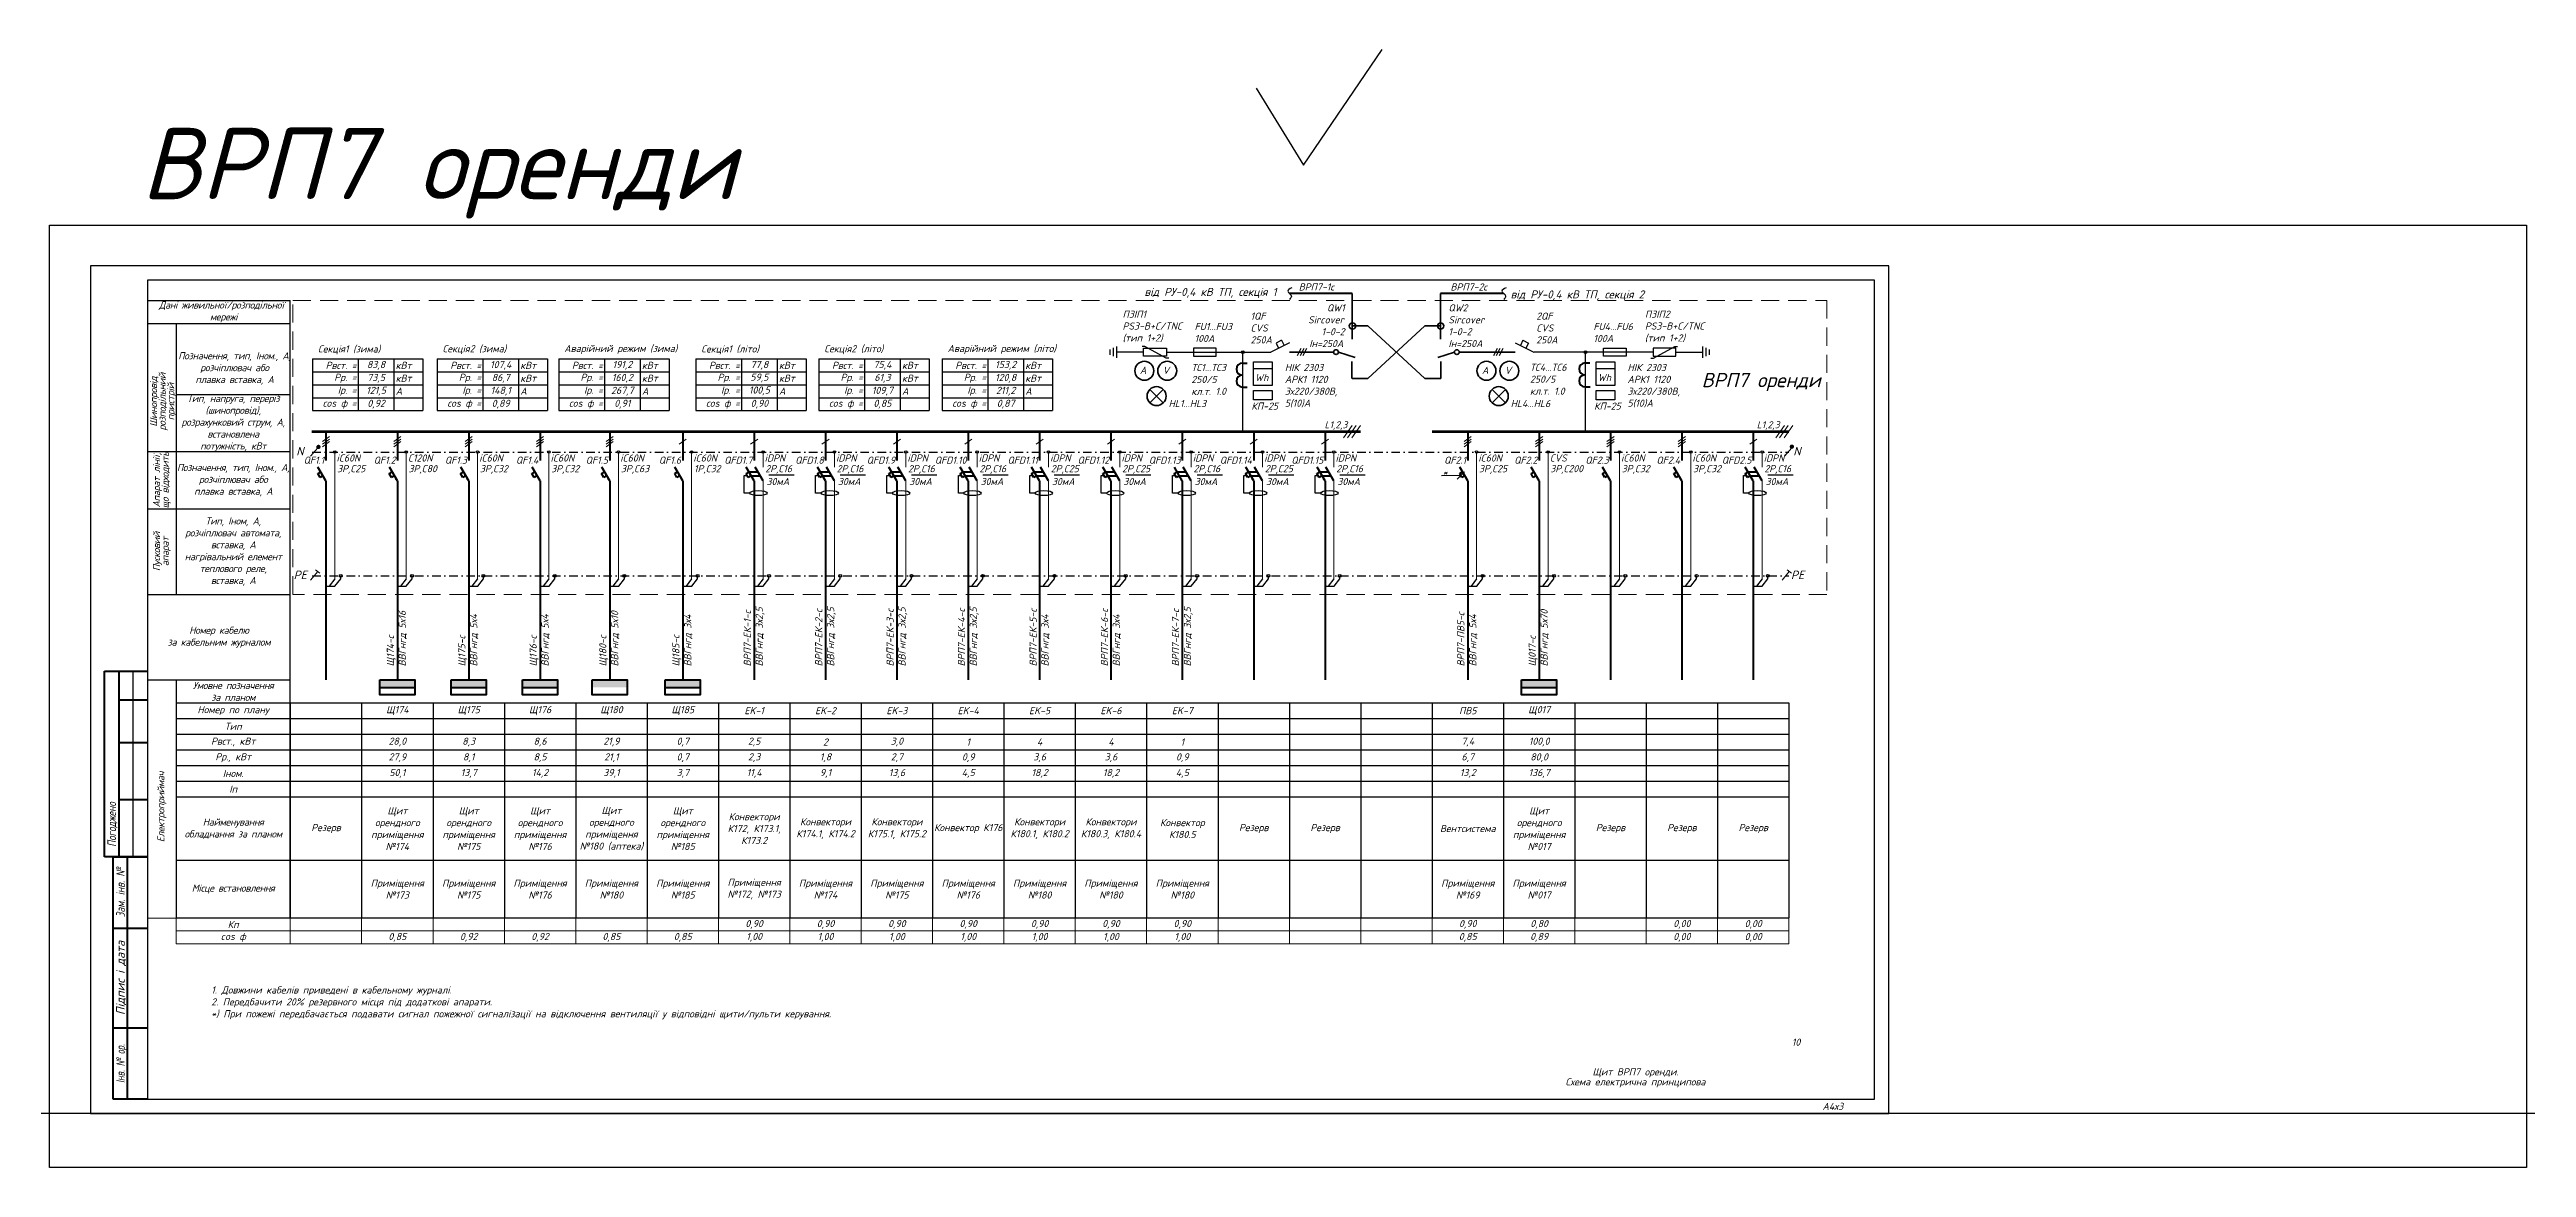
# Model space of a CAD drawing. Header units: millimetres. Extents: x -122434 to 1506205, y -201405 to 386015.
# Drawn here: x 696614 to 783386, y 152711 to 191887 of the extents above; entities that cross this region are included whole.
import ezdxf
from ezdxf.enums import TextEntityAlignment as Align

# ---------------------------------------------------------------- set-up
doc = ezdxf.new("R2010")
doc.units = ezdxf.units.MM
doc.linetypes.add('DASHDOTX2', pattern=[2, 1, -0.5, 0, -0.5])
doc.linetypes.add('DASHED', pattern=[9.525, 6.35, -3.175])
doc.layers.get('Defpoints').update_dxf_attribs({"color": 4})
doc.layers.add('Cхема', color=7, linetype='Continuous')
doc.layers.add('Схема', color=7, linetype='Continuous')
doc.layers.add('Маркування електро ліній', color=7, linetype='Continuous', lineweight=18)
doc.layers.add('Рамка внешняя', color=4, linetype='Continuous', lineweight=30, plot=False)
doc.styles.add('GOST 2.304', font='isocpeui.ttf')
doc.styles.add('ICO', font='isocpeui.ttf')
doc.styles.get("Standard").update_dxf_attribs({"font": 'arial.ttf'})
doc.styles.add('ГОСТ 2.304', font='isocpeui.ttf')
doc.styles.add('СГЕНЕРИР_СТИЛЬ_7', font='isocpeui.ttf')
doc.dimstyles.new('М150', dxfattribs={"dimscale": 1, "dimtxt": 2.5, "dimasz": 2.5, "dimexe": 0, "dimexo": 2.5, "dimgap": 1, "dimtad": 1, "dimlfac": 150, "dimtxsty": 'Standard', "dimblk": 'OBLIQUE', "dimcen": 2.5, "dimadec": 0, "dimazin": 0, "dimtfac": 1, "dimtmove": 0, "dimatfit": 3, "dimldrblk": 'OBLIQUE', "dimfxl": 1, "dimarcsym": 0})

msp = doc.modelspace()

# ---------------------------------------------------------------- texts
at = {"color": 3, "lineweight": 40, "style": 'GOST 2.304'}
msp.add_text('ВРП7 оренди', height=2500, dxfattribs=at).set_placement((699814, 186643))
at = {"color": 0, "lineweight": 40}
for s, height, style, p in [('від РУ-0,4 кВ ТП, секція 1', 281.25, 'ГОСТ 2.304', (734972, 183253, 0)), ('ВРП7-1с', 250, 'GOST 2.304', (740376, 183442, 0)), ('ВРП7-2с', 250, 'GOST 2.304', (745692, 183442, 0)), ('від РУ-0,4 кВ ТП, секція 2', 281.25, 'ГОСТ 2.304', (747798, 183166, 0)), ('ВРП7 оренди', 500, 'GOST 2.304', (754491, 180054)), ('*', 250, 'GOST 2.304', (745417, 176944))]:
    msp.add_text(s, height=height, dxfattribs=dict(at, style=style)).set_placement(p)
at = {"color": 7, "lineweight": 40, "style": 'ГОСТ 2.304'}
for s, p in [('А', (734810, 180521, 0)), ('V', (735611, 180521, 0)), ('Wh', (738848, 180267, 0)), ('А', (746795, 180521, 0)), ('V', (747596, 180521, 0)), ('Wh', (750853, 180267, 0)), ('HL1...HL3', (735817, 179356, 0)), ('HL4...HL6', (747802, 179356, 0))]:
    msp.add_text(s, height=250, dxfattribs=at).set_placement(p)
at = {"color": 0, "lineweight": 9, "style": 'ICO'}
for s, height, p in [('L1,2,3', 243.1, (741281, 178617)), ('L1,2,3', 243.1, (756422, 178617)), ('N', 300, (705258, 177664)), ('N', 300, (757702, 177664)), ('PE', 300, (705165, 173326)), ('PE', 300, (757620, 173326))]:
    msp.add_text(s, height=height, dxfattribs=at).set_placement(p)
at = {"color": 7, "linetype": 'Continuous', "char_height": 250, "style": 'ГОСТ 2.304'}
for s, insert, width, attachment_point in [('{\\T0.95;Дані живильної/розподільної\\P мережі}', (702638, 182692), 5000, 5), ('{\\C256;ПЗІП1\\PPS3-B+C/TNC\\P(тип 1+2)}', (734204, 182185, 0), 4000, 4), ('{\\C256;FU1...FU3\\P100А }', (736727, 181971, 0), 1387.26, 4), ('{\\C256;1QF\\PCVS\\P250А}', (738688, 182128, 0), 4000, 4), ('\\pi1820.9;{\\C256;QW1\\P\\pi1159.8;Sircover\\P\\pi1630.4;1-0-2\\P\\pi1199.2;Iн=250А}', (739545, 182208, 0), 2434.76, 4), ('{\\C256;QW2\\PSircover\\P1-0-2\\PIн=250А}', (745620, 182208, 0), 1827.7, 4), ('{\\C256;2QF\\PCVS\\P250А}', (748696, 182128, 0), 4000, 4), ('{\\C256;FU4...FU6\\P100А }', (750699, 181971, 0), 1387.26, 4), ('{\\C256;ПЗІП2\\PPS3-B+C/TNC\\P(тип 1+2)}', (752503, 182185, 0), 4000, 4), ('{\\T0.95;Позначення, тип, Iном., А, розчіплювач або \\Pплавка вставка, А}', (703093, 180710), 4089.88, 5), ('{\\T0.95;Тип, напруга, переріз (шинопровід), розрахунковий струм, А, встановлена \\Pпотужність, кВт}', (703048, 178795), 4000, 5), ('{\\T0.95;Позначення, тип, Iном., А, розчіплювач або \\Pплавка вставка, А}', (703048, 176795), 4000, 5), ('{\\T0.95;Тип, Iном, А,\\Pрозчіплювач автомата,\\Pвставка, А\\Pнагрівальний елемент теплового реле,\\Pвставка, А}', (703048, 174295), 4000, 5), ('{\\T0.95;Номер кабелю \\Pза кабельним журналом}', (702548, 171295), 5000, 5), ('{\\T0.95;Умовне позначення \\Pза планом}', (703048, 169395), 4000, 5)]:
    msp.add_mtext(s, dxfattribs=dict(at, insert=insert, width=width, attachment_point=attachment_point))
at = {"ltscale": 100, "char_height": 250, "attachment_point": 1}
for s, width, insert, style in [('Секція1 (зима)', 4941.25, (706019, 181520), 'ГОСТ 2.304'), ('Секція2 (зима)', 4941.25, (710385, 181529), 'ГОСТ 2.304'), ('Аварійний режим (зима)', 4941.25, (714645, 181538), 'ГОСТ 2.304'), ('Секція1 (літо)', 4941.25, (719446, 181520), 'ГОСТ 2.304'), ('Секція2 (літо)', 4941.25, (723757, 181529), 'ГОСТ 2.304'), ('Аварійний режим (літо)', 4941.25, (728075, 181538), 'ГОСТ 2.304'), ('ТС1...ТС3\\P250/5 \\Pкл.т. 1.0', 1652.14, (736615, 180868, 0), 'ГОСТ 2.304'), ('НІК 2303 АРК1 1120\\P3х220/380В, 5(10)А', 1842.83, (739888, 180871), 'GOST 2.304'), ('ТС4...ТС6\\P250/5 \\Pкл.т. 1.0', 1652.14, (748477, 180875, 0), 'ГОСТ 2.304'), ('НІК 2303 АРК1 1120\\P3х220/380В, 5(10)А', 1842.83, (751893, 180871), 'GOST 2.304'), ('КП-25', 1652.14, (738718, 179517, 0), 'ГОСТ 2.304'), ('КП-25', 1652.14, (750723, 179517, 0), 'ГОСТ 2.304')]:
    msp.add_mtext_dynamic_manual_height_columns(s, width=width, gutter_width=1250, heights=[0], dxfattribs=dict(at, insert=insert, style=style))
at = {"color": 7, "linetype": 'Continuous', "char_height": 250, "attachment_point": 5, "rotation": 90, "line_spacing_factor": 0.72, "style": 'ГОСТ 2.304'}
for s, insert, width in [('{\\T0.95;Шинопровід\\Pрозподільний \\Pпристрій}', (700593, 179545), 3500), ('{\\T0.95;Апарат лінії, що відходить}', (700548, 176795), 2000), ('{\\T0.95;Пусковий \\Pапарат}', (700548, 174295), 3000), ('{\\T0.95;Електроприймач}', (700548, 165345), 8900)]:
    msp.add_mtext(s, dxfattribs=dict(at, insert=insert, width=width))
at = {"color": 7, "linetype": 'Continuous', "char_height": 250, "width": 4000, "attachment_point": 4, "rotation": 90, "style": 'ГОСТ 2.304'}
for s, insert in [('{\\C256;Щ174-с\\P\\pt3000;ВВГнгд 5х16}', (708783, 170270)), ('{\\C256;Щ175-с\\P\\pt3000;ВВГнгд 5х4}', (711283, 170270)), ('{\\C256;Щ176-с\\P\\pt3000;ВВГнгд 5х4}', (713783, 170270)), ('{\\C256;Щ180-с\\P\\pt3000;ВВГнгд 5х10}', (716223, 170270)), ('{\\C256;Щ185-с\\P\\pt3000;ВВГнгд 3х4}', (718783, 170270)), ('{\\C256;ВРП7-ПВ5-с\\P\\pt3000;ВВГнгд 5х4}', (746283, 170270)), ('{\\C256;Щ017-с\\P\\pt3000;ВВГнгд 5х70}', (748783, 170270))]:
    msp.add_mtext(s, dxfattribs=dict(at, insert=insert))
at = {"linetype": 'Continuous', "char_height": 250, "width": 4000, "attachment_point": 4, "rotation": 90, "style": 'ГОСТ 2.304'}
for s, insert in [('ВРП7-ЕК-1-c\\P\\pt3000;ВВГнгд 3х2,5', (721298, 170270)), ('ВРП7-ЕК-2-c\\P\\pt3000;ВВГнгд 3х2,5', (723798, 170270)), ('ВРП7-ЕК-3-c\\P\\pt3000;ВВГнгд 3х2,5', (726298, 170270)), ('ВРП7-ЕК-4-c\\P\\pt3000;ВВГнгд 3х2,5', (728798, 170270)), ('ВРП7-ЕК-5-c\\P\\pt3000;ВВГнгд 3х4', (731298, 170270)), ('ВРП7-ЕК-6-c\\P\\pt3000;ВВГнгд 3х4', (733798, 170270)), ('ВРП7-ЕК-7-c\\P\\pt3000;ВВГнгд 3х2,5', (736298, 170270))]:
    msp.add_mtext(s, dxfattribs=dict(at, insert=insert))
at = {"lineweight": 15, "insert": (702278, 159056, 0), "char_height": 250, "width": 24599.23, "attachment_point": 1, "style": 'ГОСТ 2.304'}
msp.add_mtext('{\\C7;1. Довжини кабелів приведені в кабельному журналі}.\\P{\\C7;2. Передбачити 20% резервного місця під додаткові апарати.\\P}*) При пожежі передбачається подавати сигнал пожежної сигналізації на відключення вентиляції у відповідні щити/пульти керуван{\\C7;ня.}', dxfattribs=at)
at = {"linetype": 'Continuous', "lineweight": 25, "char_height": 250, "attachment_point": 5, "line_spacing_factor": 0.84, "style": 'GOST 2.304'}
for s, insert, width in [('{\\C7;10}', (757798, 157102), 1500), ('\\pi250;Щит ВРП7 оренди. \\PСхема електрична принципова', (752048, 155852), 7000)]:
    msp.add_mtext(s, dxfattribs=dict(at, insert=insert, width=width))

# ---------------------------------------------------------------- blocks, each defined once
blk = doc.blocks.new('*T62')
at = {"color": 0, "lineweight": -2, "transparency": 16777216}
for p, q in [((0, 0), (4000, 0)), ((0, 0), (0, -7540)), ((19000, 0), (19000, -7540)), ((21500, 0), (21500, -7540)), ((24000, 0), (24000, -7540)), ((26500, 0), (26500, -7540)), ((29000, 0), (29000, -7540)), ((31500, 0), (31500, -7540)), ((34000, 0), (34000, -7540)), ((36500, 0), (36500, -7540)), ((51500, 0), (51500, -7540)), ((0, -550), (56500, -550)), ((4000, -550), (4000, -2200)), ((6500, -550), (6500, -2200)), ((9000, -550), (9000, -3300)), ((11500, -550), (11500, -3300)), ((14000, -550), (14000, -1650)), ((16500, -550), (16500, -3300)), ((39000, -550), (39000, -2200)), ((41500, -550), (41500, -2200)), ((44000, -550), (44000, -2200)), ((46500, -550), (46500, -3300)), ((49000, -550), (49000, -3300)), ((54000, -550), (54000, -7540)), ((56500, -550), (56500, -7540)), ((0, -1100), (26500, -1100)), ((0, -1650), (56500, -1650)), ((29000, -1100), (56500, -1100)), ((0, -2200), (4000, -2200)), ((6500, -2200), (36500, -2200)), ((14000, -2200), (14000, -3300)), ((51500, -2200), (56500, -2200)), ((0, -2750), (4000, -2750)), ((0, -3300), (56500, -3300)), ((4000, -3300), (4000, -7540)), ((6500, -2750), (6500, -3300)), ((39000, -2750), (39000, -7540)), ((41500, -2750), (41500, -7540)), ((44000, -2750), (44000, -3300)), ((51500, -2750), (56500, -2750)), ((0, -5515), (56500, -5515)), ((6500, -5515), (6500, -7540)), ((9000, -5515), (9000, -7540)), ((11500, -5515), (11500, -7540)), ((14000, -5515), (14000, -7540)), ((16500, -5515), (16500, -7540)), ((44000, -5515), (44000, -7540)), ((46500, -5515), (46500, -7540)), ((49000, -5515), (49000, -7540)), ((0, -7540), (56500, -7540))]:
    blk.add_line(p, q, dxfattribs=at)
at = {"color": 0, "linetype": 'ByBlock', "lineweight": -2, "transparency": 16777216}
for p, q in [((4000, 0), (56500, 0)), ((4000, 0), (4000, -550)), ((6500, 0), (6500, -550)), ((9000, 0), (9000, -550)), ((11500, 0), (11500, -550)), ((14000, 0), (14000, -550)), ((16500, 0), (16500, -550)), ((39000, 0), (39000, -550)), ((41500, 0), (41500, -550)), ((44000, 0), (44000, -550)), ((46500, 0), (46500, -550)), ((49000, 0), (49000, -550)), ((54000, 0), (54000, -550)), ((56500, 0), (56500, -550)), ((14000, -1650), (14000, -2200)), ((26500, -1100), (29000, -1100)), ((4000, -2200), (6500, -2200)), ((4000, -2200), (4000, -3300)), ((6500, -2200), (6500, -2750)), ((36500, -2200), (51500, -2200)), ((39000, -2200), (39000, -2750)), ((41500, -2200), (41500, -2750)), ((44000, -2200), (44000, -2750)), ((4000, -2750), (51500, -2750)), ((6500, -3300), (6500, -5515)), ((9000, -3300), (9000, -5515)), ((11500, -3300), (11500, -5515)), ((14000, -3300), (14000, -5515)), ((16500, -3300), (16500, -5515)), ((44000, -3300), (44000, -5515)), ((46500, -3300), (46500, -5515)), ((49000, -3300), (49000, -5515))]:
    blk.add_line(p, q, dxfattribs=at)
at = {"layer": 'Defpoints', "color": 8, "linetype": 'ByBlock', "lineweight": 0, "transparency": 16777216}
for p, q in [((0, -7540), (0, -8447)), ((4000, -7540), (4000, -8447)), ((6500, -7540), (6500, -8447)), ((9000, -7540), (9000, -8447)), ((11500, -7540), (11500, -8447)), ((14000, -7540), (14000, -8447)), ((16500, -7540), (16500, -8447)), ((19000, -7540), (19000, -8447)), ((21500, -7540), (21500, -8447)), ((24000, -7540), (24000, -8447)), ((26500, -7540), (26500, -8447)), ((29000, -7540), (29000, -8447)), ((31500, -7540), (31500, -8447)), ((34000, -7540), (34000, -8447)), ((36500, -7540), (36500, -8447)), ((39000, -7540), (39000, -8447)), ((41500, -7540), (41500, -8447)), ((44000, -7540), (44000, -8447)), ((46500, -7540), (46500, -8447)), ((49000, -7540), (49000, -8447)), ((51500, -7540), (51500, -8447)), ((54000, -7540), (54000, -8447)), ((56500, -7540), (56500, -8447)), ((0, -7994), (56500, -7994)), ((0, -8447), (56500, -8447))]:
    blk.add_line(p, q, dxfattribs=at)
at = {"color": 0, "transparency": 16777216, "char_height": 250, "attachment_point": 5, "style": 'ГОСТ 2.304'}
for s, insert, width in [('Номер по плану', (2000, -275), 3880), ('Тип', (2000, -825), 3880), ('Щ174', (7750, -275), 2380), ('Щ175', (10250, -275), 2380), ('Щ176', (12750, -275), 2380), ('Щ180', (15250, -275), 2380), ('Щ185', (17750, -275), 2380), ('EK-1', (20250, -275), 2380), ('EK-2', (22750, -275), 2380), ('EK-3', (25250, -275), 2380), ('EK-4', (27750, -275), 2380), ('EK-5', (30250, -275), 2380), ('EK-6', (32750, -275), 2380), ('EK-7', (35250, -275), 2380), ('ПВ5', (45250, -275), 2380), ('Щ017', (47750, -275), 2380), ('Рвст., кВт', (2000, -1375), 3880), ('28,0', (7750, -1375), 2380), ('8,3', (10250, -1375), 2380), ('8,6', (12750, -1375), 2380), ('21,9', (15250, -1375), 2380), ('0,7', (17750, -1375), 2380), ('2,5', (20250, -1375), 2380), ('2', (22750, -1375), 2380), ('3,0', (25250, -1375), 2380), ('1', (27750, -1375), 2380), ('4', (30250, -1375), 2380), ('4', (32750, -1375), 2380), ('1', (35250, -1375), 2380), ('7,4', (45250, -1375), 2380), ('100,0', (47750, -1375), 2380), ('Рр., кВт', (2000, -1925), 3880), ('Іном.', (2000, -2475), 3880), ('27,9', (7750, -1925), 2380), ('50,1', (7750, -2475), 2380), ('13,7', (10250, -2475), 2380), ('8,1', (10250, -1925), 2380), ('14,2', (12750, -2475), 2380), ('8,5', (12750, -1925), 2380), ('39,1', (15250, -2475), 2380), ('21,1', (15250, -1925), 2380), ('3,7', (17750, -2475), 2380), ('0,7', (17750, -1925), 2380), ('11,4', (20250, -2475), 2380), ('2,3', (20250, -1925), 2380), ('9,1', (22750, -2475), 2380), ('1,8', (22750, -1925), 2380), ('13,6', (25250, -2475), 2380), ('2,7', (25250, -1925), 2380), ('4,5', (27750, -2475), 2380), ('0,9', (27750, -1925), 2380), ('18,2', (30250, -2475), 2380), ('3,6', (30250, -1925), 2380), ('18,2', (32750, -2475), 2380), ('3,6', (32750, -1925), 2380), ('4,5', (35250, -2475), 2380), ('0,9', (35250, -1925), 2380), ('13,2', (45250, -2475), 2380), ('6,7', (45250, -1925), 2380), ('136,7', (47750, -2475), 2380), ('80,0', (47750, -1925), 2380), ('Іп', (2000, -3025), 3880), ('{\\T0.95;\\C7;Найменування обладнання за планом}', (2000, -4408), 3880), ('Резерв', (5250, -4408), 2380), ('Щит орендного приміщення №174', (7750, -4408), 2380), ('Щит орендного приміщення №175', (10250, -4408), 2380), ('Щит орендного приміщення №176', (12750, -4408), 2380), ('Щит орендного приміщення №180 (аптека)', (15250, -4408), 2380), ('Щит орендного приміщення №185', (17750, -4408), 2380), ('Конвектори К172, К173.1, К173.2', (20250, -4408), 2380), ('Конвектори К174.1, К174.2', (22750, -4408), 2380), ('Конвектори К175.1, К175.2', (25250, -4408), 2380), ('Конвектор К176', (27750, -4408), 2380), ('Конвектори К180.1, К180.2', (30250, -4408), 2380), ('Конвектори К180.3, К180.4', (32750, -4408), 2380), ('Конвектор К180.5', (35250, -4408), 2380), ('Резерв', (37750, -4408), 2380), ('Резерв', (40250, -4408), 2380), ('Вентсистема', (45250, -4408), 2380), ('Щит орендного приміщення №017', (47750, -4408), 2380), ('Резерв', (50250, -4408), 2380), ('Резерв', (52750, -4408), 2380), ('Резерв', (55250, -4408), 2380), ('{\\T0.95;\\C7;Місце встановлення}', (2000, -6528), 3880), ('Приміщення №173', (7750, -6528), 2380), ('Приміщення №175', (10250, -6528), 2380), ('Приміщення №176', (12750, -6528), 2380), ('Приміщення №180', (15250, -6528), 2380), ('Приміщення №185', (17750, -6528), 2380), ('Приміщення №172, №173 ', (20250, -6528), 2380), ('Приміщення №174', (22750, -6528), 2380), ('Приміщення №175', (25250, -6528), 2380), ('Приміщення №176', (27750, -6528), 2380), ('Приміщення №180', (30250, -6528), 2380), ('Приміщення №180', (32750, -6528), 2380), ('Приміщення №180', (35250, -6528), 2380), ('Приміщення №169', (45250, -6528), 2380), ('Приміщення №017', (47750, -6528), 2380)]:
    blk.add_mtext(s, dxfattribs=dict(at, insert=insert, width=width))
at = {"color": 7, "true_color": 0xffffff, "transparency": 16777216, "char_height": 250, "attachment_point": 5, "style": 'ГОСТ 2.304'}
for s, insert, width in [('Кп', (2000, -7767), 3880), ('0,90', (20250, -7767), 2380), ('0,90', (22750, -7767), 2380), ('0,90', (25250, -7767), 2380), ('0,90', (27750, -7767), 2380), ('0,90', (30250, -7767), 2380), ('0,90', (32750, -7767), 2380), ('0,90', (35250, -7767), 2380), ('0,90', (45250, -7767), 2380), ('0,80', (47750, -7767), 2380), ('0,00', (52750, -7767), 2380), ('0,00', (55250, -7767), 2380), ('cos ф', (2000, -8220), 3880), ('0,85', (7750, -8220), 2380), ('0,92', (10250, -8220), 2380), ('0,92', (12750, -8220), 2380), ('0,85', (15250, -8220), 2380), ('0,85', (17750, -8220), 2380), ('1,00', (20250, -8220), 2380), ('1,00', (22750, -8220), 2380), ('1,00', (25250, -8220), 2380), ('1,00', (27750, -8220), 2380), ('1,00', (30250, -8220), 2380), ('1,00', (32750, -8220), 2380), ('1,00', (35250, -8220), 2380), ('0,85', (45250, -8220), 2380), ('0,89', (47750, -8220), 2380), ('0,00', (52750, -8220), 2380), ('0,00', (55250, -8220), 2380)]:
    blk.add_mtext(s, dxfattribs=dict(at, insert=insert, width=width))
blk = doc.blocks.new('*U159')
at = {"color": 0, "lineweight": 40}
for p, q in [((0, 0), (0, -1005)), ((-284, -1468), (-180, -1408)), ((-204, -1607), (-284, -1468)), ((0, -1720), (-280, -1240)), ((-100, -1547), (-204, -1607)), ((-181, -1409), (130, -1409)), ((-100, -1547), (210, -1547)), ((311, -1720), (31, -1240))]:
    blk.add_line(p, q, dxfattribs=at)
at = {"color": 0, "lineweight": 13}
blk.add_line((-124, -441), (124, -256), dxfattribs=at)
at = {"color": 0, "lineweight": 9}
for p, q in [((311, -711), (311, -1240)), ((311, -2461), (311, -1720)), ((311, -2941), (311, -2461)), ((311, -5151), (311, -2941))]:
    blk.add_line(p, q, dxfattribs=at)
at = {"lineweight": 40}
for p, q in [((0, -1720), (0, -2226)), ((0, -2226), (0, -2941)), ((0, -2941), (0, -4529))]:
    blk.add_line(p, q, dxfattribs=at)
blk.add_line((516, -1512), (1402, -1512))
at = {"color": 0}
blk.add_lwpolyline([(-151, -2149), (-346, -2149), (-346, -1537), (-244, -1537)], dxfattribs=at)
blk.add_circle((311, -711), 46.3, dxfattribs=at)
blk.add_ellipse((153, -2149), major_axis=(-304, 0), ratio=0.29336, dxfattribs=at)
at = {"color": 0, "lineweight": 40}
blk.add_point((-37, -1659), dxfattribs=at)
at = {"lineweight": 50, "style": 'ГОСТ 2.304'}
for tag, p in [('ТYPE', (369, -1046)), ('CURRENT', (391, -1419)), ('D_CURRENT', (432, -1871))]:
    blk.add_attdef(tag, p, '', height=250, dxfattribs=at)
at = {"style": 'ГОСТ 2.304'}
blk.add_attdef('QF', text='', height=250, dxfattribs=at).set_placement((-61, -997), align=Align.MIDDLE_RIGHT)
blk = doc.blocks.new('*T63')
at = {"color": 0, "lineweight": -2, "transparency": 16777216}
for p, q in [((0, 0), (1600, 0)), ((0, 0), (0, -1813)), ((1600, 0), (1600, -1813)), ((2850, 0), (3860, 0)), ((2850, 0), (2850, -1813)), ((3860, 0), (3860, -1813)), ((0, -453), (3860, -453)), ((0, -907), (3860, -907)), ((0, -1360), (3860, -1360)), ((0, -1813), (3860, -1813))]:
    blk.add_line(p, q, dxfattribs=at)
at = {"color": 0, "linetype": 'ByBlock', "lineweight": -2, "transparency": 16777216}
blk.add_line((1600, 0), (2850, 0), dxfattribs=at)
at = {"color": 0, "transparency": 16777216, "char_height": 250, "style": 'ГОСТ 2.304'}
for s, insert, width, attachment_point in [('Рвст. =', (1540, -227), 1480, 6), ('Рр. =', (1540, -680), 1480, 6), ('83,8', (2225, -227), 1130, 5), ('73,5', (2225, -680), 1130, 5), ('кВт', (2910, -227), 890, 4), ('кВт', (2910, -680), 890, 4), ('сos ф =', (1540, -1587), 1480, 6), ('Ір. =', (1540, -1133), 1480, 6), ('121,5', (2225, -1133), 1130, 5), ('0,92', (2225, -1587), 1130, 5), ('А', (2910, -1133), 890, 4)]:
    blk.add_mtext(s, dxfattribs=dict(at, insert=insert, width=width, attachment_point=attachment_point))
blk = doc.blocks.new('*T64')
at = {"color": 0, "lineweight": -2, "transparency": 16777216}
for p, q in [((0, 0), (1600, 0)), ((0, 0), (0, -1813)), ((1600, 0), (1600, -1813)), ((2850, 0), (3860, 0)), ((2850, 0), (2850, -1813)), ((3860, 0), (3860, -1813)), ((0, -453), (3860, -453)), ((0, -907), (3860, -907)), ((0, -1360), (3860, -1360)), ((0, -1813), (3860, -1813))]:
    blk.add_line(p, q, dxfattribs=at)
at = {"color": 0, "linetype": 'ByBlock', "lineweight": -2, "transparency": 16777216}
blk.add_line((1600, 0), (2850, 0), dxfattribs=at)
at = {"color": 0, "transparency": 16777216, "char_height": 250, "style": 'ГОСТ 2.304'}
for s, insert, width, attachment_point in [('Рвст. =', (1540, -227), 1480, 6), ('Рр. =', (1540, -680), 1480, 6), ('107,4', (2225, -227), 1130, 5), ('86,7', (2225, -680), 1130, 5), ('кВт', (2910, -227), 890, 4), ('кВт', (2910, -680), 890, 4), ('сos ф =', (1540, -1587), 1480, 6), ('Ір. =', (1540, -1133), 1480, 6), ('148,1', (2225, -1133), 1130, 5), ('0,89', (2225, -1587), 1130, 5), ('А', (2910, -1133), 890, 4)]:
    blk.add_mtext(s, dxfattribs=dict(at, insert=insert, width=width, attachment_point=attachment_point))
blk = doc.blocks.new('*T65')
at = {"color": 0, "lineweight": -2, "transparency": 16777216}
for p, q in [((0, 0), (1600, 0)), ((0, 0), (0, -1813)), ((1600, 0), (1600, -1813)), ((2850, 0), (3860, 0)), ((2850, 0), (2850, -1813)), ((3860, 0), (3860, -1813)), ((0, -453), (3860, -453)), ((0, -907), (3860, -907)), ((0, -1360), (3860, -1360)), ((0, -1813), (3860, -1813))]:
    blk.add_line(p, q, dxfattribs=at)
at = {"color": 0, "linetype": 'ByBlock', "lineweight": -2, "transparency": 16777216}
blk.add_line((1600, 0), (2850, 0), dxfattribs=at)
at = {"color": 0, "transparency": 16777216, "char_height": 250, "style": 'ГОСТ 2.304'}
for s, insert, width, attachment_point in [('Рвст. =', (1540, -227), 1480, 6), ('Рр. =', (1540, -680), 1480, 6), ('160,2', (2225, -680), 1130, 5), ('191,2', (2225, -227), 1130, 5), ('кВт', (2910, -227), 890, 4), ('кВт', (2910, -680), 890, 4), ('сos ф =', (1540, -1587), 1480, 6), ('Ір. =', (1540, -1133), 1480, 6), ('267,7', (2225, -1133), 1130, 5), ('0,91', (2225, -1587), 1130, 5), ('А', (2910, -1133), 890, 4)]:
    blk.add_mtext(s, dxfattribs=dict(at, insert=insert, width=width, attachment_point=attachment_point))
blk = doc.blocks.new('*T66')
at = {"color": 0, "lineweight": -2, "transparency": 16777216}
for p, q in [((0, 0), (1600, 0)), ((0, 0), (0, -1813)), ((1600, 0), (1600, -1813)), ((2850, 0), (3860, 0)), ((2850, 0), (2850, -1360)), ((3860, 0), (3860, -1813)), ((0, -453), (3860, -453)), ((0, -907), (3860, -907)), ((0, -1360), (3860, -1360)), ((0, -1813), (3860, -1813))]:
    blk.add_line(p, q, dxfattribs=at)
at = {"color": 0, "linetype": 'ByBlock', "lineweight": -2, "transparency": 16777216}
for p, q in [((1600, 0), (2850, 0)), ((2850, -1360), (2850, -1813))]:
    blk.add_line(p, q, dxfattribs=at)
at = {"color": 0, "transparency": 16777216, "char_height": 250, "style": 'ГОСТ 2.304'}
for s, insert, width, attachment_point in [('Рвст. =', (1540, -227), 1480, 6), ('Рр. =', (1540, -680), 1480, 6), ('59,5', (2225, -513), 1130, 2), ('77,8', (2225, -227), 1130, 5), ('кВт', (2910, -227), 890, 4), ('кВт', (2910, -680), 890, 4), ('сos ф =', (1540, -1587), 1480, 6), ('Ір. =', (1540, -1133), 1480, 6), ('100,5', (2225, -967), 1130, 2), ('0,90', (2225, -1587), 1130, 5), ('А', (2910, -1133), 890, 4)]:
    blk.add_mtext(s, dxfattribs=dict(at, insert=insert, width=width, attachment_point=attachment_point))
blk = doc.blocks.new('*T67')
at = {"color": 0, "lineweight": -2, "transparency": 16777216}
for p, q in [((0, 0), (1600, 0)), ((0, 0), (0, -1813)), ((1600, 0), (1600, -1813)), ((2850, 0), (3860, 0)), ((2850, 0), (2850, -1813)), ((3860, 0), (3860, -1813)), ((0, -453), (3860, -453)), ((0, -907), (3860, -907)), ((0, -1360), (3860, -1360)), ((0, -1813), (3860, -1813))]:
    blk.add_line(p, q, dxfattribs=at)
at = {"color": 0, "linetype": 'ByBlock', "lineweight": -2, "transparency": 16777216}
blk.add_line((1600, 0), (2850, 0), dxfattribs=at)
at = {"color": 0, "transparency": 16777216, "char_height": 250, "style": 'ГОСТ 2.304'}
for s, insert, width, attachment_point in [('Рвст. =', (1540, -227), 1480, 6), ('Рр. =', (1540, -680), 1480, 6), ('61,3', (2225, -680), 1130, 5), ('75,4', (2225, -227), 1130, 5), ('кВт', (2910, -227), 890, 4), ('кВт', (2910, -680), 890, 4), ('сos ф =', (1540, -1587), 1480, 6), ('Ір. =', (1540, -1133), 1480, 6), ('109,7', (2225, -1133), 1130, 5), ('0,85', (2225, -1587), 1130, 5), ('А', (2910, -1133), 890, 4)]:
    blk.add_mtext(s, dxfattribs=dict(at, insert=insert, width=width, attachment_point=attachment_point))
blk = doc.blocks.new('*T68')
at = {"color": 0, "lineweight": -2, "transparency": 16777216}
for p, q in [((0, 0), (1600, 0)), ((0, 0), (0, -1813)), ((1600, 0), (1600, -1813)), ((2850, 0), (3860, 0)), ((2850, 0), (2850, -1813)), ((3860, 0), (3860, -1813)), ((0, -453), (3860, -453)), ((0, -907), (3860, -907)), ((0, -1360), (3860, -1360)), ((0, -1813), (3860, -1813))]:
    blk.add_line(p, q, dxfattribs=at)
at = {"color": 0, "linetype": 'ByBlock', "lineweight": -2, "transparency": 16777216}
blk.add_line((1600, 0), (2850, 0), dxfattribs=at)
at = {"color": 0, "transparency": 16777216, "char_height": 250, "style": 'ГОСТ 2.304'}
for s, insert, width, attachment_point in [('Рвст. =', (1540, -227), 1480, 6), ('Рр. =', (1540, -680), 1480, 6), ('120,8', (2225, -680), 1130, 5), ('153,2', (2225, -227), 1130, 5), ('кВт', (2910, -227), 890, 4), ('кВт', (2910, -680), 890, 4), ('сos ф =', (1540, -1587), 1480, 6), ('Ір. =', (1540, -1133), 1480, 6), ('211,2', (2225, -1133), 1130, 5), ('0,87', (2225, -1587), 1130, 5), ('А', (2910, -1133), 890, 4)]:
    blk.add_mtext(s, dxfattribs=dict(at, insert=insert, width=width, attachment_point=attachment_point))
blk = doc.blocks.new('*U160')
at = {"color": 0, "lineweight": 40}
for p, q in [((0, 0), (0, -1005)), ((-284, -1468), (-180, -1408)), ((-204, -1607), (-284, -1468)), ((0, -1720), (-280, -1240)), ((-100, -1547), (-204, -1607))]:
    blk.add_line(p, q, dxfattribs=at)
at = {"color": 0, "lineweight": 13}
for p, q in [((-124, -348), (124, -163)), ((-124, -441), (124, -256)), ((-124, -533), (124, -348))]:
    blk.add_line(p, q, dxfattribs=at)
at = {"color": 0, "lineweight": 9}
for p, q in [((311, -711), (311, -1240)), ((311, -1240), (311, -1720)), ((311, -2461), (311, -1720)), ((311, -2941), (311, -2461)), ((311, -5151), (311, -2941))]:
    blk.add_line(p, q, dxfattribs=at)
at = {"lineweight": 40}
for p, q in [((0, -1720), (0, -2226)), ((0, -2226), (0, -2941)), ((0, -2941), (0, -4529))]:
    blk.add_line(p, q, dxfattribs=at)
at = {"color": 0}
blk.add_circle((311, -711), 46.3, dxfattribs=at)
at = {"color": 0, "lineweight": 40}
blk.add_point((-37, -1659), dxfattribs=at)
at = {"lineweight": 50, "style": 'ГОСТ 2.304'}
for tag, p in [('ТYPE', (369, -1046)), ('CURRENT', (391, -1419))]:
    blk.add_attdef(tag, p, '', height=250, dxfattribs=at)
at = {"style": 'ГОСТ 2.304'}
blk.add_attdef('QF', text='', height=250, dxfattribs=at).set_placement((-61, -997), align=Align.MIDDLE_RIGHT)
blk = doc.blocks.new('*U161')
at = {"color": 0, "lineweight": 40}
for p, q in [((0, 0), (0, -1005)), ((-284, -1468), (-180, -1408)), ((-204, -1607), (-284, -1468)), ((0, -1720), (-280, -1240)), ((-100, -1547), (-204, -1607))]:
    blk.add_line(p, q, dxfattribs=at)
at = {"color": 0, "lineweight": 13}
blk.add_line((-124, -441), (124, -256), dxfattribs=at)
at = {"color": 0, "lineweight": 9}
for p, q in [((311, -711), (311, -1240)), ((311, -1240), (311, -1720)), ((311, -2461), (311, -1720)), ((311, -2941), (311, -2461)), ((311, -5151), (311, -2941))]:
    blk.add_line(p, q, dxfattribs=at)
at = {"lineweight": 40}
for p, q in [((0, -1720), (0, -2226)), ((0, -2226), (0, -2941)), ((0, -2941), (0, -4529))]:
    blk.add_line(p, q, dxfattribs=at)
at = {"color": 0}
blk.add_circle((311, -711), 46.3, dxfattribs=at)
at = {"color": 0, "lineweight": 40}
blk.add_point((-37, -1659), dxfattribs=at)
at = {"lineweight": 50, "style": 'ГОСТ 2.304'}
for tag, p in [('ТYPE', (369, -1046)), ('CURRENT', (391, -1419))]:
    blk.add_attdef(tag, p, '', height=250, dxfattribs=at)
at = {"style": 'ГОСТ 2.304'}
blk.add_attdef('QF', text='', height=250, dxfattribs=at).set_placement((-61, -997), align=Align.MIDDLE_RIGHT)
blk = doc.blocks.new('_Oblique')
at = {"color": 0, "linetype": 'ByBlock', "lineweight": -2}
blk.add_line((-0.5, -0.5), (0.5, 0.5), dxfattribs=at)
blk = doc.blocks.new('Рамка А4х3')
at = {"lineweight": 40}
for p, q in [((4.94, 90), (4.94, 155)), ((4.94, 155), (19.94, 155)), ((9.94, 155), (9.94, 90)), ((9.94, 145), (19.94, 145)), ((9.94, 130), (19.94, 130)), ((9.94, 110), (19.94, 110)), ((19.94, 90), (4.94, 90))]:
    blk.add_line(p, q, dxfattribs=at)
at = {"lineweight": 25}
blk.add_line((14.94, 90), (14.94, 155), dxfattribs=at)
at = {"linetype": 'Continuous', "lineweight": 60}
for p, q in [((8, 5), (8, 90)), ((8, 90), (20, 90)), ((8, 90), (20, 90)), ((13, 5), (13, 90)), ((8, 65), (20, 65)), ((8, 30), (20, 30)), ((20, 5), (8, 5))]:
    blk.add_line(p, q, dxfattribs=at)
at = {"lineweight": 30, "ltscale": 100}
blk.add_lwpolyline([(20, 5), (625, 5), (625, 292), (20, 292)], close=True, dxfattribs=at)
at = {"layer": 'Рамка внешняя', "ltscale": 100}
blk.add_lwpolyline([(0, 0), (630, 0), (630, 297), (0, 297)], close=True, dxfattribs=at)
at = {"linetype": 'Continuous', "lineweight": 25, "style": 'СГЕНЕРИР_СТИЛЬ_7'}
for s, width, p in [('Погоджено', 0.8, (7.44, 101.27)), ('Зам. інв. №', 0.8, (10.5, 77.5)), ('Інв. № ор.', 0.7, (10.5, 17.5))]:
    blk.add_text(s, height=3, rotation=90, dxfattribs=dict(at, width=width)).set_placement(p, align=Align.MIDDLE_CENTER)
blk.add_text('Підпис і дата', height=3, rotation=90, dxfattribs=at).set_placement((10.5, 47.5), align=Align.MIDDLE_CENTER)
at = {"layer": 'Схема', "linetype": 'Continuous', "style": 'ГОСТ 2.304'}
blk.add_text('А4х3', height=2.5, dxfattribs=at).set_placement((606.77, 1.24))

# ---------------------------------------------------------------- hatches: boundary and pattern name
at = {"lineweight": 40}
h = msp.add_hatch(color=256, dxfattribs=at)
h.dxf.hatch_style = 1
h.paths.add_polyline_path([(709410, 169795), (708185, 169795), (708185, 169532), (709410, 169532)])
h = msp.add_hatch(color=256, dxfattribs=at)
h.dxf.hatch_style = 1
h.paths.add_polyline_path([(711910, 169795), (710685, 169795), (710685, 169532), (711910, 169532)])
h = msp.add_hatch(color=256, dxfattribs=at)
h.dxf.hatch_style = 1
h.paths.add_polyline_path([(714410, 169795), (713185, 169795), (713185, 169532), (714410, 169532)])
h = msp.add_hatch(color=256, dxfattribs=at)
h.dxf.hatch_style = 1
h.paths.add_polyline_path([(716850, 169795), (715625, 169795), (715625, 169532), (716850, 169532)])
h = msp.add_hatch(color=256, dxfattribs=at)
h.dxf.hatch_style = 1
h.paths.add_polyline_path([(719410, 169795), (718185, 169795), (718185, 169532), (719410, 169532)])
h = msp.add_hatch(color=256, dxfattribs=at)
h.dxf.hatch_style = 1
h.paths.add_polyline_path([(749410, 169795), (748185, 169795), (748185, 169532), (749410, 169532)])

# ---------------------------------------------------------------- linework, layer by layer
at = {"color": 7, "ltscale": 300}
for p, q in [((700048, 183092), (705048, 183092)), ((700048, 183092), (700048, 161452)), ((705048, 161452), (705048, 183092)), ((700048, 182292), (705048, 182292)), ((701048, 182292), (701048, 177795)), ((701048, 179795), (705048, 179795)), ((700048, 177795), (705048, 177795)), ((701048, 177795), (701048, 175795)), ((700048, 175795), (705048, 175795)), ((701048, 175795), (701048, 172795)), ((700048, 172795), (705048, 172795)), ((700048, 169795), (705048, 169795)), ((700048, 169795), (705048, 169795)), ((701048, 169795), (701048, 168995)), ((700048, 161452), (701048, 161455))]:
    msp.add_line(p, q, dxfattribs=at)
at = {"lineweight": 40, "ltscale": 300}
for p, q in [((742250, 183343), (740046, 183343)), ((747549, 183343), (745346, 183343)), ((706298, 173965), (706298, 169795)), ((708798, 173965), (708798, 169795)), ((711298, 173965), (711298, 169795)), ((713798, 173965), (713798, 169795)), ((716238, 173965), (716238, 169795)), ((718798, 173965), (718798, 169795)), ((721298, 173965), (721298, 169795)), ((723798, 173965), (723798, 169795)), ((726298, 173965), (726298, 169795)), ((728798, 173965), (728798, 169795)), ((731298, 173965), (731298, 169795)), ((733798, 173965), (733798, 169795)), ((736298, 173965), (736298, 169795)), ((738798, 173965), (738798, 169795)), ((741298, 173965), (741298, 169795)), ((746298, 173965), (746298, 169795)), ((748798, 173965), (748798, 169795)), ((751298, 173965), (751298, 169795)), ((753798, 173965), (753798, 169795)), ((756298, 173965), (756298, 169795))]:
    msp.add_line(p, q, dxfattribs=at)
at = {"color": 7, "lineweight": 30, "ltscale": 300}
for p, q in [((734982, 181484), (734893, 181484)), ((735732, 181070), (734982, 181484)), ((752803, 181070), (753552, 181484)), ((753552, 181484), (753642, 181484)), ((734943, 181283), (733999, 181283)), ((735821, 181070), (735732, 181070)), ((735743, 181283), (739393, 181283)), ((738790, 180714), (739449, 180714)), ((752792, 181283), (748618, 181283)), ((750795, 180714), (751454, 180714)), ((752713, 181070), (752803, 181070)), ((753591, 181283), (754535, 181283))]:
    msp.add_line(p, q, dxfattribs=at)
at = {"color": 0, "lineweight": 30, "ltscale": 300}
for p, q in [((740047, 181610), (739393, 181283)), ((739777, 181697), (739582, 181600)), ((739582, 181600), (739671, 181422)), ((739777, 181697), (739866, 181519)), ((747959, 181610), (748613, 181283)), ((748229, 181697), (748140, 181519)), ((748229, 181697), (748423, 181600)), ((748423, 181600), (748334, 181422)), ((738415, 178494), (738415, 181283)), ((750420, 178494), (750420, 181283))]:
    msp.add_line(p, q, dxfattribs=at)
at = {"color": 0, "ltscale": 300}
for p, q in [((740455, 181414), (740324, 181152)), ((740553, 181414), (740422, 181152)), ((740651, 181414), (740520, 181152)), ((747327, 181414), (747196, 181152)), ((747425, 181414), (747294, 181152)), ((747523, 181414), (747392, 181152)), ((706289, 173084), (706613, 173084)), ((706609, 173343), (706412, 173084)), ((706613, 173084), (706815, 173344)), ((706815, 173344), (706815, 173444)), ((708789, 173084), (709113, 173084)), ((709109, 173343), (708912, 173084)), ((709113, 173084), (709315, 173344)), ((709315, 173344), (709315, 173444)), ((711289, 173084), (711613, 173084)), ((711609, 173343), (711412, 173084)), ((711613, 173084), (711815, 173344)), ((711815, 173344), (711815, 173444)), ((713789, 173084), (714113, 173084)), ((714109, 173343), (713912, 173084)), ((714113, 173084), (714315, 173344)), ((714315, 173344), (714315, 173444)), ((716229, 173084), (716553, 173084)), ((716549, 173343), (716352, 173084)), ((716553, 173084), (716755, 173344)), ((716755, 173344), (716755, 173444)), ((718789, 173084), (719113, 173084)), ((719109, 173343), (718912, 173084)), ((719113, 173084), (719315, 173344)), ((719315, 173344), (719315, 173444)), ((721289, 173084), (721613, 173084)), ((721609, 173343), (721412, 173084)), ((721613, 173084), (721815, 173344)), ((721815, 173344), (721815, 173444)), ((723789, 173084), (724113, 173084)), ((724109, 173343), (723912, 173084)), ((724113, 173084), (724315, 173344)), ((724315, 173344), (724315, 173444)), ((726289, 173084), (726613, 173084)), ((726609, 173343), (726412, 173084)), ((726613, 173084), (726815, 173344)), ((726815, 173344), (726815, 173444)), ((728789, 173084), (729113, 173084)), ((729109, 173343), (728912, 173084)), ((729113, 173084), (729315, 173344)), ((729315, 173344), (729315, 173444)), ((731289, 173084), (731613, 173084)), ((731609, 173343), (731412, 173084)), ((731613, 173084), (731815, 173344)), ((731815, 173344), (731815, 173444)), ((733789, 173084), (734113, 173084)), ((734109, 173343), (733912, 173084)), ((734113, 173084), (734315, 173344)), ((734315, 173344), (734315, 173444)), ((736289, 173084), (736613, 173084)), ((736609, 173343), (736412, 173084)), ((736613, 173084), (736815, 173344)), ((736815, 173344), (736815, 173444)), ((738789, 173084), (739113, 173084)), ((739109, 173343), (738912, 173084)), ((739113, 173084), (739315, 173344)), ((739315, 173344), (739315, 173444)), ((741289, 173084), (741613, 173084)), ((741609, 173343), (741412, 173084)), ((741613, 173084), (741815, 173344)), ((741815, 173344), (741815, 173444)), ((746289, 173084), (746613, 173084)), ((746609, 173343), (746412, 173084)), ((746613, 173084), (746815, 173344)), ((746815, 173344), (746815, 173444)), ((748789, 173084), (749113, 173084)), ((749109, 173343), (748912, 173084)), ((749113, 173084), (749315, 173344)), ((749315, 173344), (749315, 173444)), ((751289, 173084), (751613, 173084)), ((751609, 173343), (751412, 173084)), ((751613, 173084), (751815, 173344)), ((751815, 173344), (751815, 173444)), ((753789, 173084), (754113, 173084)), ((754109, 173343), (753912, 173084)), ((754113, 173084), (754315, 173344)), ((754315, 173344), (754315, 173444)), ((756289, 173084), (756613, 173084)), ((756609, 173343), (756412, 173084)), ((756613, 173084), (756815, 173344)), ((756815, 173344), (756815, 173444))]:
    msp.add_line(p, q, dxfattribs=at)
at = {"color": 7, "lineweight": 40, "ltscale": 300}
for p, q in [((738405, 180899), (738569, 180899)), ((750410, 180904), (750574, 180904)), ((738405, 180059), (738575, 180059)), ((750410, 180064), (750580, 180064))]:
    msp.add_line(p, q, dxfattribs=at)
at = {"lineweight": 15, "ltscale": 300}
for p, q in [((742251, 178713), (741945, 178276)), ((742385, 178713), (742080, 178276)), ((742542, 178713), (742236, 178276)), ((757392, 178713), (757086, 178276)), ((757526, 178713), (757221, 178276)), ((757683, 178713), (757377, 178276))]:
    msp.add_line(p, q, dxfattribs=at)
at = {"color": 0, "linetype": 'DASHDOTX2', "ltscale": 300}
msp.add_line((705816, 177783), (757548, 177783), dxfattribs=at)
at = {"linetype": 'DASHDOTX2', "ltscale": 300}
msp.add_line((705816, 173444), (757548, 173444), dxfattribs=at)
at = {"lineweight": 40, "ltscale": 200}
for p, q in [((708185, 169532), (709410, 169532)), ((710685, 169532), (711910, 169532)), ((713185, 169532), (714410, 169532)), ((718185, 169532), (719410, 169532)), ((748185, 169532), (749410, 169532))]:
    msp.add_line(p, q, dxfattribs=at)
msp.add_xline((1302, 154602), (-1, 0))
at = {"color": 3}
msp.add_lwpolyline([(738881, 190538), (740543, 187838), (743295, 191887)], dxfattribs=at)
msp.add_lwpolyline([(696614, 185736), (783386, 185736), (783386, 152711), (696614, 152711)], close=True, dxfattribs=at)
at = {"linetype": 'DASHED', "lineweight": 18, "ltscale": 100}
msp.add_lwpolyline([(705138, 183093), (758882, 183093), (758882, 172795), (705138, 172795)], close=True, dxfattribs=at)
at = {"color": 7, "lineweight": 30, "ltscale": 100}
for points in [[(733773, 181194), (733773, 181372)], [(733886, 181137), (733886, 181429)], [(733999, 181080), (733999, 181486)], [(754535, 181080), (754535, 181486)], [(754648, 181137), (754648, 181429)], [(754762, 181194), (754762, 181372)]]:
    msp.add_lwpolyline(points, dxfattribs=at)
for points in [[(734943, 181146), (734943, 181420), (735743, 181420), (735743, 181146)], [(737486, 181146), (737486, 181420), (736686, 181420), (736686, 181146)], [(751049, 181146), (751049, 181420), (751848, 181420), (751848, 181146)], [(753591, 181146), (753591, 181420), (752792, 181420), (752792, 181146)], [(738790, 180942), (739449, 180942), (739449, 180109), (738790, 180109)], [(750795, 180942), (751454, 180942), (751454, 180109), (750795, 180109)], [(738790, 179942), (739449, 179942), (739449, 179616), (738790, 179616)], [(750795, 179942), (751454, 179942), (751454, 179616), (750795, 179616)]]:
    msp.add_lwpolyline(points, close=True, dxfattribs=at)
at = {"color": 0, "lineweight": 40, "ltscale": 100, "const_width": 100}
for points in [[(705791, 178494), (742548, 178494)], [(745048, 178494), (757548, 178494)]]:
    msp.add_lwpolyline(points, dxfattribs=at)
at = {"lineweight": 20, "ltscale": 100}
for points in [[(706008, 177933), (705751, 177633)], [(757651, 177933), (757395, 177633)], [(706008, 173595), (705751, 173295)], [(706004, 173598), (706085, 173534), (705930, 173655)], [(757562, 173595), (757306, 173295)], [(757640, 173534), (757485, 173655)]]:
    msp.add_lwpolyline(points, dxfattribs=at)
at = {"lineweight": 9, "ltscale": 100, "const_width": 75}
for points in [[(705996, 177961, 1), (706071, 177961, 1)], [(757614, 177971, 1), (757689, 177971, 1)]]:
    msp.add_lwpolyline(points, format="xyb", close=True, dxfattribs=at)
at = {"color": 7, "lineweight": 40, "ltscale": 50}
for points in [[(708185, 169795), (709410, 169795), (709410, 169269), (708185, 169269)], [(710685, 169795), (711910, 169795), (711910, 169269), (710685, 169269)], [(713185, 169795), (714410, 169795), (714410, 169269), (713185, 169269)], [(715625, 169795), (716850, 169795), (716850, 169269), (715625, 169269)], [(718185, 169795), (719410, 169795), (719410, 169269), (718185, 169269)], [(748185, 169795), (749410, 169795), (749410, 169269), (748185, 169269)]]:
    msp.add_lwpolyline(points, close=True, dxfattribs=at)
at = {"color": 0, "lineweight": 30}
for centre in [(738415, 181283, 0), (750420, 181283, 0)]:
    msp.add_circle(centre, 46.3, dxfattribs=at)
at = {"color": 0}
for centre in [(706815, 173444), (709315, 173444), (711815, 173444), (714315, 173444), (716755, 173444), (719315, 173444), (721815, 173444), (724315, 173444), (726815, 173444), (729315, 173444), (731815, 173444), (734315, 173444), (736815, 173444), (739315, 173444), (741815, 173444), (746815, 173444), (749315, 173444), (751815, 173444), (754315, 173444), (756815, 173444)]:
    msp.add_circle(centre, 51.8, dxfattribs=at)
at = {"color": 7, "lineweight": 40}
for centre in [(738405, 180688, 0), (750410, 180693, 0), (738405, 180269, 0), (750410, 180274, 0)]:
    msp.add_arc(centre, 211, 90, 270, dxfattribs=at)
at = {"color": 7}
for points in [[(740136, 183541, 0), (739992, 183419, 0), (740120, 183238, 0), (740056, 183132, 0)], [(747639, 183541, 0), (747496, 183419, 0), (747623, 183238, 0), (747559, 183132, 0)]]:
    msp.add_spline(points, degree=3, dxfattribs=at)
at = {"layer": 'Cхема', "lineweight": 35}
for p, q in [((742250, 183343), (742250, 181735)), ((745346, 183343), (745346, 181735)), ((742246, 182201), (742802, 182201)), ((742802, 182201), (744794, 180364)), ((744794, 182201), (742802, 180364)), ((745346, 182201), (744794, 182201)), ((741598, 181283), (740047, 181283)), ((742348, 181091), (741765, 181283)), ((742237, 180950), (742237, 180364)), ((745247, 181091), (745831, 181283)), ((745359, 180950), (745349, 180364)), ((745997, 181283), (747959, 181283)), ((735632, 179507), (735163, 179976)), ((735163, 179507), (735632, 179976)), ((742250, 180364), (742802, 180364)), ((745349, 180364), (744794, 180364)), ((747617, 179507), (747148, 179976)), ((747148, 179507), (747617, 179976))]:
    msp.add_line(p, q, dxfattribs=at)
for centre, radius in [((742259, 182201, 0), 111), ((742259, 182201, 0), 111), ((745346, 182201, 0), 111), ((745346, 182201, 0), 111), ((741682, 181283, 0), 83.3), ((745914, 181283, 0), 83.3), ((734968, 180631, 0), 332), ((735770, 180631, 0), 332), ((746953, 180631, 0), 332), ((747755, 180631, 0), 332), ((735397, 179741, 0), 332), ((747382, 179741, 0), 332)]:
    msp.add_circle(centre, radius, dxfattribs=at)

# ---------------------------------------------------------------- block references
at = {"xscale": 100, "yscale": 100, "zscale": 100}
msp.add_blockref('Рамка А4х3', (698048, 154602), dxfattribs=at)
for name, p in [('*T63', (705829, 181047)), ('*T64', (710195, 181047)), ('*T65', (714456, 181047)), ('*T66', (719257, 181047)), ('*T67', (723567, 181047)), ('*T68', (727885, 181047)), ('*T62', (701048, 168995))]:
    msp.add_blockref(name, p)
at = {"lineweight": 50}
for name, p, values in [('*U160', (706298, 178494), {'QF': 'QF1.1', 'ТYPE': 'iC60N', 'CURRENT': '3P,С25'}), ('*U160', (708798, 178494), {'QF': 'QF1.2', 'ТYPE': 'C120N', 'CURRENT': '3P,С80'}), ('*U160', (711298, 178494), {'QF': 'QF1.3', 'ТYPE': 'iC60N', 'CURRENT': '3P,С32'}), ('*U160', (713798, 178494), {'QF': 'QF1.4', 'ТYPE': 'iC60N', 'CURRENT': '3P,С32'}), ('*U160', (716238, 178494), {'QF': 'QF1.5', 'ТYPE': 'iC60N', 'CURRENT': '3P,С63'}), ('*U161', (718798, 178494), {'QF': 'QF1.6', 'ТYPE': 'iC60N', 'CURRENT': '1P,С32'}), ('*U159', (721298, 178494), {'QF': 'QFD1.7', 'ТYPE': 'iDPN', 'CURRENT': '2P,С16', 'D_CURRENT': '30мА'}), ('*U159', (723798, 178494), {'QF': 'QFD1.8', 'ТYPE': 'iDPN', 'CURRENT': '2P,С16', 'D_CURRENT': '30мА'}), ('*U159', (726298, 178494), {'QF': 'QFD1.9', 'ТYPE': 'iDPN', 'CURRENT': '2P,С16', 'D_CURRENT': '30мА'}), ('*U159', (728798, 178494), {'QF': 'QFD1.10', 'ТYPE': 'iDPN', 'CURRENT': '2P,С16', 'D_CURRENT': '30мА'}), ('*U159', (731298, 178494), {'QF': 'QFD1.11', 'ТYPE': 'iDPN', 'CURRENT': '2P,С25', 'D_CURRENT': '30мА'}), ('*U159', (733798, 178494), {'QF': 'QFD1.12', 'ТYPE': 'iDPN', 'CURRENT': '2P,С25', 'D_CURRENT': '30мА'}), ('*U159', (736298, 178494), {'QF': 'QFD1.13', 'ТYPE': 'iDPN', 'CURRENT': '2P,С16', 'D_CURRENT': '30мА'}), ('*U159', (738798, 178494), {'QF': 'QFD1.14', 'ТYPE': 'iDPN', 'CURRENT': '2P,С25', 'D_CURRENT': '30мА'}), ('*U159', (741298, 178494), {'QF': 'QFD1.15', 'ТYPE': 'iDPN', 'CURRENT': '2P,С16', 'D_CURRENT': '30мА'}), ('*U160', (746298, 178494), {'QF': 'QF2.1', 'ТYPE': 'iC60N', 'CURRENT': '3P,С25'}), ('*U160', (748798, 178494), {'QF': 'QF2.2', 'ТYPE': 'CVS', 'CURRENT': '3P,С200'}), ('*U160', (751298, 178494), {'QF': 'QF2.3', 'ТYPE': 'iC60N', 'CURRENT': '3P,С32'}), ('*U160', (753798, 178494), {'QF': 'QF2.4', 'ТYPE': 'iC60N', 'CURRENT': '3P,С32'}), ('*U159', (756298, 178494), {'QF': 'QFD2.5', 'ТYPE': 'iDPN', 'CURRENT': '2P,С16', 'D_CURRENT': '30мА'})]:
    msp.add_blockref(name, p, dxfattribs=at).add_auto_attribs(values)

msp.set_redraw_order([(e.dxf.handle, doc.entitydb.next_handle()) for e in msp.query("TEXT MTEXT ATTDEF DIMENSION ARC_DIMENSION")])  # texts and dimensions are drawn at this point

# ---------------------------------------------------------------- leaders
at = {"layer": 'Маркування електро ліній'}
msp.add_leader([(746054, 176957), (745373, 176953)], dimstyle='М150', override={"dimasz": 250, "dimtad": 0}, dxfattribs=at)

doc.saveas('drawing.dxf')
